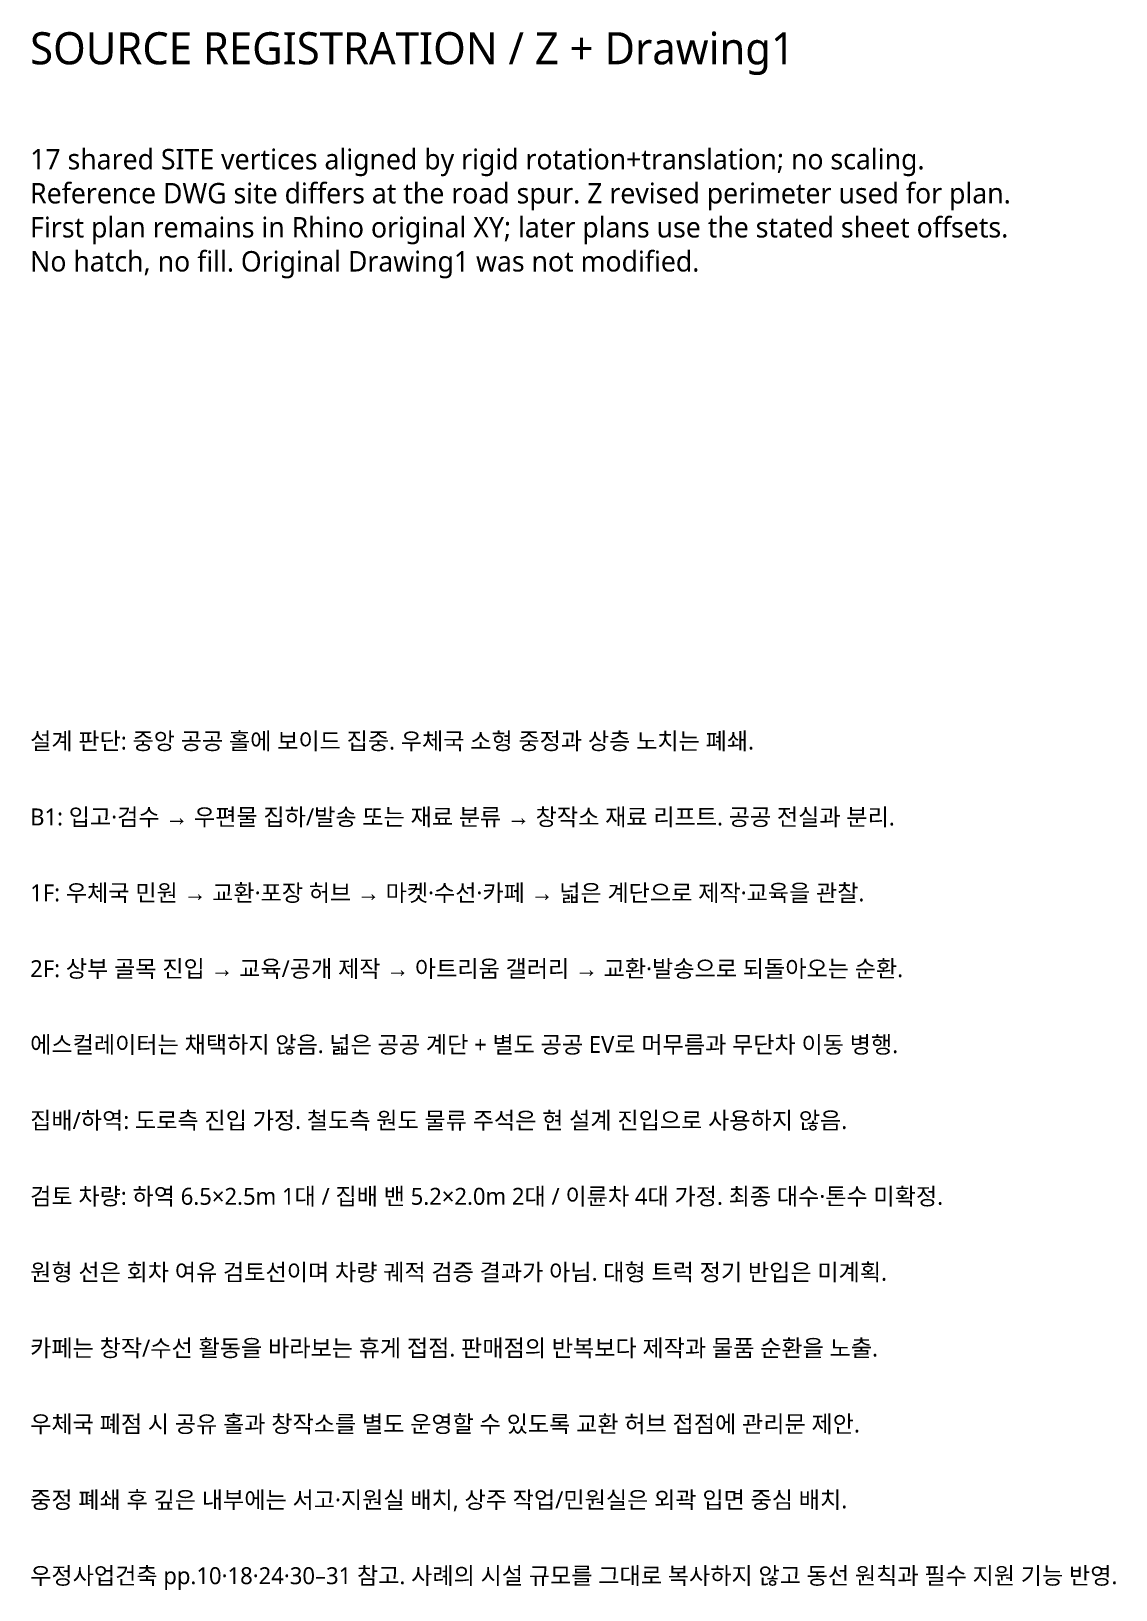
# Model space of a CAD drawing. Header units: millimetres. Extents: x -71701 to 357366, y 1091126 to 1572246.
# Drawn here: x 83313 to 120473, y 1156725 to 1210136 of the extents above; entities that cross this region are included whole.
import ezdxf

# ---------------------------------------------------------------- set-up
doc = ezdxf.new("R2010")
doc.units = ezdxf.units.MM
doc.layers.add('SOURCE_NOTES', color=7, linetype='Continuous', lineweight=18)
doc.styles.add('KOREAN', font='malgun.ttf')

msp = doc.modelspace()

# ---------------------------------------------------------------- texts
at = {"layer": 'SOURCE_NOTES', "width": 110000, "attachment_point": 1, "style": 'KOREAN'}
for s, insert, char_height in [('SOURCE REGISTRATION / Z + Drawing1', (83277, 1210100), 1100), ('17 shared SITE vertices aligned by rigid rotation+translation; no scaling.\\PReference DWG site differs at the road spur. Z revised perimeter used for plan.\\PFirst plan remains in Rhino original XY; later plans use the stated sheet offsets.\\PNo hatch, no fill. Original Drawing1 was not modified.', (83277, 1206100), 700), ('설계 판단: 중앙 공공 홀에 보이드 집중. 우체국 소형 중정과 상층 노치는 폐쇄.', (83277, 1186100), 580), ('B1: 입고·검수 → 우편물 집하/발송 또는 재료 분류 → 창작소 재료 리프트. 공공 전실과 분리.', (83277, 1183500), 580), ('1F: 우체국 민원 → 교환·포장 허브 → 마켓·수선·카페 → 넓은 계단으로 제작·교육을 관찰.', (83277, 1180900), 580), ('2F: 상부 골목 진입 → 교육/공개 제작 → 아트리움 갤러리 → 교환·발송으로 되돌아오는 순환.', (83277, 1178300), 580), ('에스컬레이터는 채택하지 않음. 넓은 공공 계단 + 별도 공공 EV로 머무름과 무단차 이동 병행.', (83277, 1175700), 580), ('집배/하역: 도로측 진입 가정. 철도측 원도 물류 주석은 현 설계 진입으로 사용하지 않음.', (83277, 1173100), 580), ('검토 차량: 하역 6.5×2.5m 1대 / 집배 밴 5.2×2.0m 2대 / 이륜차 4대 가정. 최종 대수·톤수 미확정.', (83277, 1170500), 580), ('원형 선은 회차 여유 검토선이며 차량 궤적 검증 결과가 아님. 대형 트럭 정기 반입은 미계획.', (83277, 1167900), 580), ('카페는 창작/수선 활동을 바라보는 휴게 접점. 판매점의 반복보다 제작과 물품 순환을 노출.', (83277, 1165300), 580), ('우체국 폐점 시 공유 홀과 창작소를 별도 운영할 수 있도록 교환 허브 접점에 관리문 제안.', (83277, 1162700), 580), ('중정 폐쇄 후 깊은 내부에는 서고·지원실 배치, 상주 작업/민원실은 외곽 입면 중심 배치.', (83277, 1160100), 580), ('우정사업건축 pp.10·18·24·30–31 참고. 사례의 시설 규모를 그대로 복사하지 않고 동선 원칙과 필수 지원 기능 반영.', (83277, 1157500), 580)]:
    msp.add_mtext(s, dxfattribs=dict(at, insert=insert, char_height=char_height))

doc.saveas('drawing.dxf')
